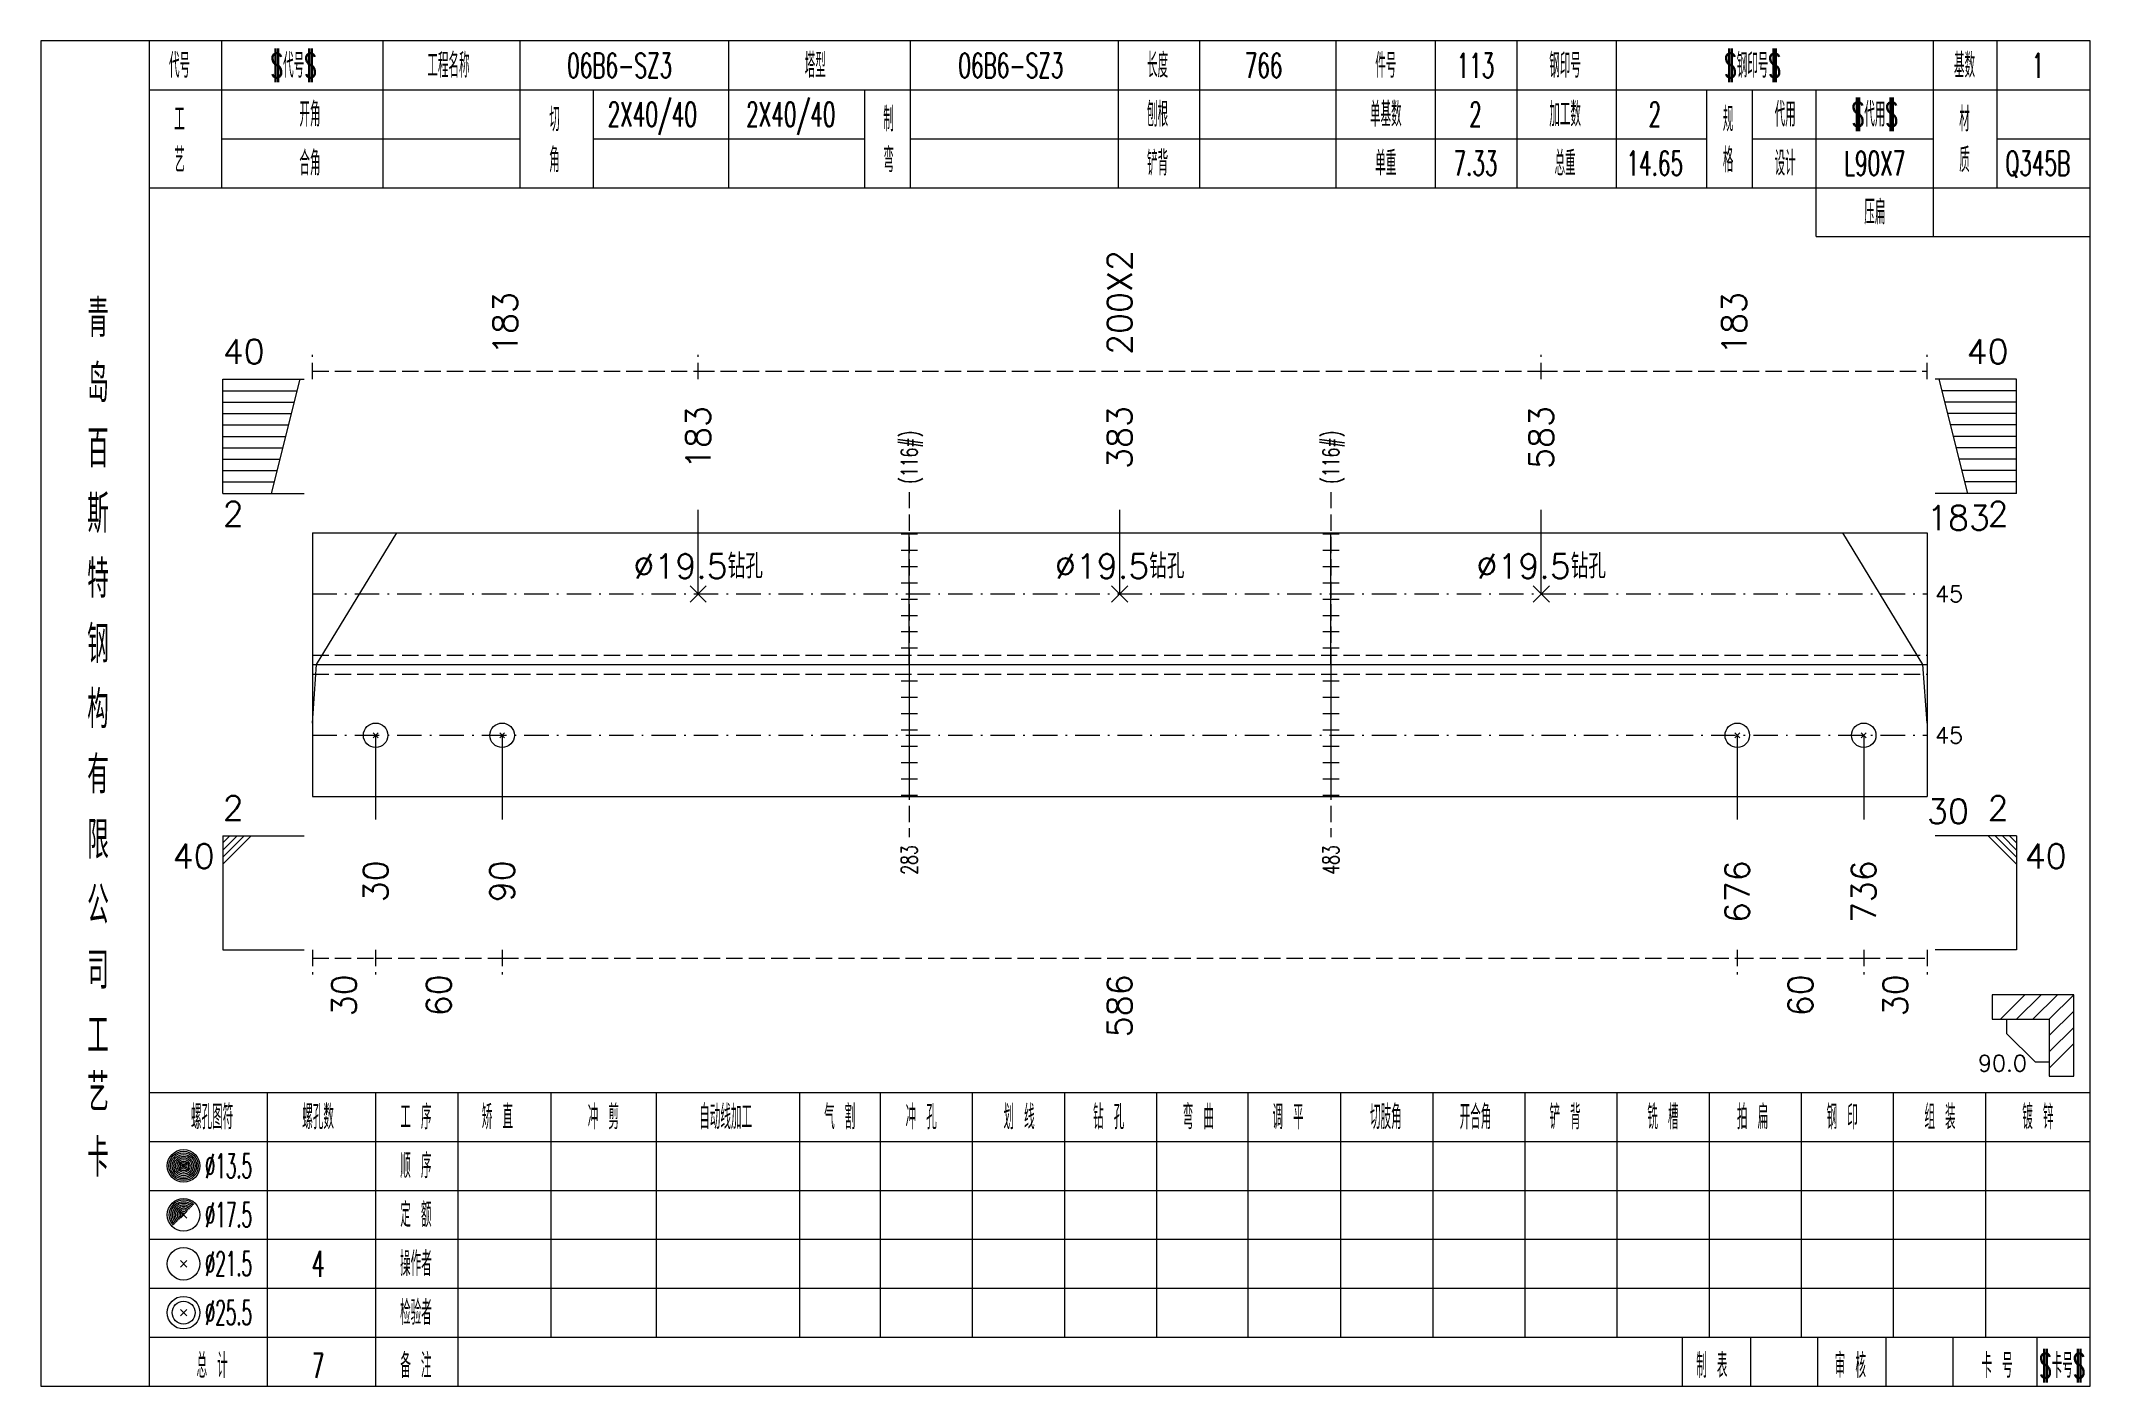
# Model space of a CAD drawing. Extents: x -533 to 8774, y 0 to 7979.
# Drawn here: x 3514 to 3765.4, y 7757.8 to 7922.8 of the extents above; entities that cross this region are included whole.
import ezdxf
from ezdxf.enums import TextEntityAlignment as Align

# ---------------------------------------------------------------- set-up
doc = ezdxf.new("R2010")
doc.units = 0
doc.header["$MEASUREMENT"] = 0
doc.linetypes.add('一点画线', pattern=[5.2, 3, -1, 0.2, -1])
doc.linetypes.add('虚线', pattern=[2.75, 2, -0.75])
doc.layers.get('0').update_dxf_attribs({"linetype": 'CONTINUOUS', "lineweight": 25})
for name, color, linetype, lineweight in [('1', 7, 'CONTINUOUS', 25), ('2', 7, 'CONTINUOUS', 25), ('4', 7, 'CONTINUOUS', 25), ('5', 7, 'CONTINUOUS', 25)]:
    doc.layers.add(name, color=color, linetype=linetype, lineweight=lineweight)
doc.styles.get("Standard").update_dxf_attribs({"font": 'simplex.shx', "width": 0.7, "height": 3, "bigfont": 'gbhzfs.shx'})

msp = doc.modelspace()

# ---------------------------------------------------------------- texts
at = {"color": 8, "linetype": 'Continuous', "lineweight": 9}
for s, p in [('200X2', (3646.35, 7884.27)), ('183', (3570.96, 7884.27)), ('183', (3721.74, 7884.27))]:
    msp.add_text(s, height=3, rotation=90, dxfattribs=at).set_placement(p, align=Align.MIDDLE_LEFT)
at = {"color": 7, "linetype": 'Continuous', "lineweight": 13}
for s, p in [('40', (3536.3, 7882.27)), ('2', (3536.3, 7826.27))]:
    msp.add_text(s, height=3, dxfattribs=at).set_placement(p, align=Align.BOTTOM_LEFT)
for s, p in [('40', (3755.4, 7882.27)), ('2', (3755.4, 7826.27))]:
    msp.add_text(s, height=3, dxfattribs=at).set_placement(p, align=Align.BOTTOM_RIGHT)
for s, p in [('183', (3594.63, 7870.27)), ('383', (3646.35, 7870.27)), ('583', (3698.07, 7870.27))]:
    msp.add_text(s, height=3, rotation=90, dxfattribs=at).set_placement(p, align=Align.MIDDLE_LEFT)
for s, p in [('2', (3536.3, 7866.27)), ('40', (3757.4, 7824.27))]:
    msp.add_text(s, height=3, dxfattribs=at).set_placement(p, align=Align.TOP_LEFT)
for s, height, p in [('183', 3, (3745.4, 7864.27)), ('45', 2, (3746.4, 7854.94)), ('45', 2, (3746.4, 7837.6))]:
    msp.add_text(s, height=height, dxfattribs=at).set_placement(p, align=Align.MIDDLE_LEFT)
for s, p in [('2', (3755.4, 7866.27)), ('40', (3535.3, 7824.27))]:
    msp.add_text(s, height=3, dxfattribs=at).set_placement(p, align=Align.TOP_RIGHT)
for p in [(3594.63, 7855.94), (3646.35, 7855.94), (3698.07, 7855.94)]:
    msp.add_text('%%c19.5钻孔', height=3, dxfattribs=at).set_placement(p, align=Align.BOTTOM_CENTER)
at = {"color": 8, "linetype": 'Continuous', "lineweight": 9}
for s, p in [('30', (3551.18, 7808.27)), ('60', (3562.82, 7808.27)), ('586', (3646.35, 7808.27)), ('60', (3729.88, 7808.27)), ('30', (3741.52, 7808.27))]:
    msp.add_text(s, height=3, rotation=90, dxfattribs=at).set_placement(p, align=Align.MIDDLE_RIGHT)
at = {"layer": '1', "color": 7, "linetype": 'Continuous', "lineweight": 13}
msp.add_text('30', height=3, dxfattribs=at).set_placement((3745.4, 7828.27), align=Align.MIDDLE_LEFT)
for s, p in [('30', (3555.06, 7822.27)), ('90', (3570.58, 7822.27)), ('676', (3722.12, 7822.27)), ('736', (3737.64, 7822.27))]:
    msp.add_text(s, height=3, rotation=90, dxfattribs=at).set_placement(p, align=Align.MIDDLE_RIGHT)
at = {"layer": '2', "color": 7, "linetype": 'Continuous', "lineweight": 13, "width": 0.7}
for p in [(3620.53, 7868.44), (3672.26, 7868.44)]:
    msp.add_text('(116#)', height=2, rotation=90, dxfattribs=at).set_placement(p, align=Align.MIDDLE_LEFT)
for s, p in [('283', (3620.53, 7824.1)), ('483', (3672.26, 7824.1))]:
    msp.add_text(s, height=2, rotation=90, dxfattribs=at).set_placement(p, align=Align.MIDDLE_RIGHT)
at = {"layer": '2', "color": 7, "linetype": 'Continuous', "lineweight": 13}
msp.add_text('90.0', height=2, dxfattribs=at).set_placement((3757.65, 7795.77), align=Align.BOTTOM_RIGHT)
at = {"layer": '4', "color": 1, "linetype": 'Continuous', "lineweight": 13}
for s, height, width, p in [('$代号$', 3, 0.6, (3545, 7919.77)), ('$钢印号$', 3, 0.6, (3724, 7919.77)), ('代号', 3, 0.6, (3531, 7919.77)), ('工程名称', 3, 0.6, (3564, 7919.77)), ('06B6-SZ3', 3, 0.6, (3585, 7919.77)), ('塔型', 3, 0.6, (3609, 7919.77)), ('06B6-SZ3', 3, 0.6, (3633, 7919.77)), ('长度', 3, 0.6, (3651, 7919.77)), ('766', 3, 0.6, (3664, 7919.77)), ('件号', 3, 0.6, (3679, 7919.77)), ('113', 3, 0.6, (3690, 7919.77)), ('钢印号', 3, 0.6, (3701, 7919.77)), ('基数', 3, 0.6, (3750, 7919.77)), ('1', 3, 0.6, (3759, 7919.77)), ('工', 3, 0.6, (3531, 7913.17)), ('开角', 3, 0.6, (3547, 7913.77)), ('切', 3, 0.6, (3577, 7913.17)), ('2X40/40', 3, 0.6, (3589, 7913.77)), ('2X40/40', 3, 0.6, (3606, 7913.77)), ('制', 3, 0.6, (3618, 7913.17)), ('刨根', 3, 0.6, (3651, 7913.77)), ('单基数', 3, 0.6, (3679, 7913.77)), ('2', 3, 0.6, (3690, 7913.77)), ('加工数', 3, 0.6, (3701, 7913.77)), ('2', 3, 0.6, (3712, 7913.77)), ('规', 3, 0.6, (3721, 7913.17)), ('代用', 3, 0.6, (3728, 7913.77)), ('$代用$', 3, 0.6, (3739, 7913.77)), ('材', 3, 0.6, (3750, 7913.17)), ('艺', 3, 0.6, (3531, 7908.17)), ('合角', 3, 0.6, (3547, 7907.77)), ('角', 3, 0.6, (3577, 7908.17)), ('弯', 3, 0.6, (3618, 7908.17)), ('铲背', 3, 0.6, (3651, 7907.77)), ('单重', 3, 0.6, (3679, 7907.77)), ('7.33', 3, 0.6, (3690, 7907.77)), ('总重', 3, 0.6, (3701, 7907.77)), ('14.65', 3, 0.6, (3712, 7907.77)), ('格', 3, 0.6, (3721, 7908.17)), ('设计', 3, 0.6, (3728, 7907.77)), ('L90X7', 3, 0.6, (3739, 7907.77)), ('质', 3, 0.6, (3750, 7908.17)), ('Q345B', 3, 0.6, (3759, 7907.77)), ('压扁', 3, 0.6, (3739, 7901.77)), ('青', 4.6, 0.8, (3521, 7888.77)), ('岛', 4.6, 0.8, (3521, 7880.77)), ('百', 4.6, 0.8, (3521, 7872.77)), ('斯', 4.6, 0.8, (3521, 7864.77)), ('特', 4.6, 0.8, (3521, 7856.77)), ('钢', 4.6, 0.8, (3521, 7848.77)), ('构', 4.6, 0.8, (3521, 7840.77)), ('有', 4.6, 0.8, (3521, 7832.77)), ('限', 4.6, 0.8, (3521, 7824.77)), ('公', 4.6, 0.8, (3521, 7816.77)), ('司', 4.6, 0.8, (3521, 7808.77)), ('工', 4.6, 0.8, (3521, 7800.77)), ('艺', 4.6, 0.8, (3521, 7793.77)), ('螺孔图符', 3, 0.6, (3535, 7790.77)), ('螺孔数', 3, 0.6, (3548, 7790.77)), ('工 序', 3, 0.6, (3560, 7790.77)), ('矫 直', 3, 0.6, (3570, 7790.77)), ('冲 剪', 3, 0.6, (3583, 7790.77)), ('自动线加工', 3, 0.6, (3598, 7790.77)), ('气 割', 3, 0.6, (3612, 7790.77)), ('冲 孔', 3, 0.6, (3622, 7790.77)), ('划 线', 3, 0.6, (3634, 7790.77)), ('钻 孔', 3, 0.6, (3645, 7790.77)), ('弯 曲', 3, 0.6, (3656, 7790.77)), ('调 平', 3, 0.6, (3667, 7790.77)), ('切肢角', 3, 0.6, (3679, 7790.77)), ('开合角', 3, 0.6, (3690, 7790.77)), ('铲 背', 3, 0.6, (3701, 7790.77)), ('铣 槽', 3, 0.6, (3713, 7790.77)), ('拍 扁', 3, 0.6, (3724, 7790.77)), ('钢 印', 3, 0.6, (3735, 7790.77)), ('组 装', 3, 0.6, (3747, 7790.77)), ('镀 锌', 3, 0.6, (3759, 7790.77)), ('卡', 4.6, 0.8, (3521, 7785.77)), ('%%C13.5', 3, 0.5, (3537, 7784.77)), ('顺 序', 3, 0.6, (3560, 7784.77)), ('%%C17.5', 3, 0.5, (3537, 7778.77)), ('定 额', 3, 0.6, (3560, 7778.77)), ('%%C21.5', 3, 0.5, (3537, 7772.77)), ('4', 3.2, 0.6, (3548, 7772.77)), ('操作者', 3, 0.6, (3560, 7772.77)), ('%%C25.5', 3, 0.5, (3537, 7766.77)), ('检验者', 3, 0.6, (3560, 7766.77)), ('总 计', 3, 0.6, (3535, 7760.27)), ('7', 3, 0.6, (3548, 7760.27)), ('备 注', 3, 0.6, (3560, 7760.27)), ('制 表', 3, 0.6, (3719, 7760.27)), ('审 核', 3, 0.6, (3736, 7760.27)), ('卡 号', 3, 0.6, (3754, 7760.27)), ('$卡号$', 3, 0.6, (3762, 7760.27))]:
    msp.add_text(s, height=height, dxfattribs=dict(at, width=width)).set_placement(p, align=Align.MIDDLE_CENTER)

# ---------------------------------------------------------------- blocks, each defined once
blk = doc.blocks.new('孔21.5')
at = {"layer": '5', "color": 7, "linetype": 'Continuous', "lineweight": 13}
for p, q in [((-0.2, -0.2), (0.2, 0.2)), ((0.2, -0.2), (-0.2, 0.2))]:
    blk.add_line(p, q, dxfattribs=at)
blk.add_circle((0, 0), 1, dxfattribs=at)

# ---------------------------------------------------------------- linework, layer by layer
at = {"color": 8, "linetype": '虚线', "lineweight": 9}
for p, q in [((3547.3, 7881.27), (3547.3, 7884.27)), ((3594.63, 7881.27), (3594.63, 7884.27)), ((3594.63, 7881.27), (3594.63, 7884.27)), ((3698.07, 7881.27), (3698.07, 7884.27)), ((3698.07, 7881.27), (3698.07, 7884.27)), ((3745.4, 7881.27), (3745.4, 7884.27)), ((3547.3, 7882.27), (3594.63, 7882.27)), ((3594.63, 7882.27), (3698.07, 7882.27)), ((3698.07, 7882.27), (3745.4, 7882.27)), ((3547.3, 7811.27), (3547.3, 7808.27)), ((3555.06, 7811.27), (3555.06, 7808.27)), ((3555.06, 7811.27), (3555.06, 7808.27)), ((3570.58, 7811.27), (3570.58, 7808.27)), ((3570.58, 7811.27), (3570.58, 7808.27)), ((3722.12, 7811.27), (3722.12, 7808.27)), ((3722.12, 7811.27), (3722.12, 7808.27)), ((3737.64, 7811.27), (3737.64, 7808.27)), ((3737.64, 7811.27), (3737.64, 7808.27)), ((3745.4, 7811.27), (3745.4, 7808.27)), ((3547.3, 7810.27), (3555.06, 7810.27)), ((3555.06, 7810.27), (3570.58, 7810.27)), ((3570.58, 7810.27), (3722.12, 7810.27)), ((3722.12, 7810.27), (3737.64, 7810.27)), ((3737.64, 7810.27), (3745.4, 7810.27))]:
    msp.add_line(p, q, dxfattribs=at)
at = {"color": 7, "linetype": 'Continuous', "lineweight": 13}
for p, q in [((3536.3, 7881.27), (3546.3, 7881.27)), ((3536.3, 7867.27), (3536.3, 7881.27)), ((3536.3, 7879.87), (3545.45, 7879.87)), ((3542.3, 7867.27), (3545.8, 7881.27)), ((3756.4, 7881.27), (3746.4, 7881.27)), ((3750.4, 7867.27), (3746.9, 7881.27)), ((3756.4, 7879.87), (3747.25, 7879.87)), ((3756.4, 7867.27), (3756.4, 7881.27)), ((3536.3, 7878.47), (3545.1, 7878.47)), ((3536.3, 7877.07), (3544.75, 7877.07)), ((3756.4, 7878.47), (3747.6, 7878.47)), ((3756.4, 7877.07), (3747.95, 7877.07)), ((3536.3, 7875.67), (3544.4, 7875.67)), ((3536.3, 7874.27), (3544.05, 7874.27)), ((3756.4, 7875.67), (3748.3, 7875.67)), ((3756.4, 7874.27), (3748.65, 7874.27)), ((3536.3, 7872.87), (3543.7, 7872.87)), ((3536.3, 7871.47), (3543.35, 7871.47)), ((3756.4, 7872.87), (3749, 7872.87)), ((3756.4, 7871.47), (3749.35, 7871.47)), ((3536.3, 7870.07), (3543, 7870.07)), ((3756.4, 7870.07), (3749.7, 7870.07)), ((3536.3, 7868.67), (3542.65, 7868.67)), ((3536.3, 7867.27), (3546.3, 7867.27)), ((3756.4, 7867.27), (3746.4, 7867.27)), ((3756.4, 7868.67), (3750.05, 7868.67)), ((3594.63, 7854.94), (3594.63, 7865.27)), ((3646.35, 7854.94), (3646.35, 7865.27)), ((3698.07, 7854.94), (3698.07, 7865.27)), ((3547.82, 7846.27), (3557.64, 7862.44)), ((3744.88, 7846.27), (3735.06, 7862.44)), ((3593.63, 7853.94), (3595.63, 7855.94)), ((3593.63, 7855.94), (3595.63, 7853.94)), ((3645.35, 7853.94), (3647.35, 7855.94)), ((3645.35, 7855.94), (3647.35, 7853.94)), ((3697.07, 7853.94), (3699.07, 7855.94)), ((3697.07, 7855.94), (3699.07, 7853.94)), ((3547.3, 7839.09), (3547.82, 7846.27)), ((3745.4, 7839.09), (3744.88, 7846.27)), ((3555.06, 7837.6), (3555.06, 7827.27)), ((3570.58, 7837.6), (3570.58, 7827.27)), ((3722.12, 7837.6), (3722.12, 7827.27)), ((3737.64, 7837.6), (3737.64, 7827.27)), ((3536.3, 7825.27), (3546.3, 7825.27)), ((3536.3, 7825.27), (3536.3, 7811.27)), ((3537.18, 7825.27), (3536.3, 7824.4)), ((3538.05, 7825.27), (3536.3, 7823.52)), ((3538.93, 7825.27), (3536.3, 7822.65)), ((3539.8, 7825.27), (3536.3, 7821.77)), ((3756.4, 7825.27), (3746.4, 7825.27)), ((3752.9, 7825.27), (3756.4, 7821.77)), ((3753.78, 7825.27), (3756.4, 7822.65)), ((3754.65, 7825.27), (3756.4, 7823.52)), ((3755.53, 7825.27), (3756.4, 7824.4)), ((3756.4, 7825.27), (3756.4, 7811.27)), ((3536.3, 7811.27), (3546.3, 7811.27)), ((3756.4, 7811.27), (3746.4, 7811.27))]:
    msp.add_line(p, q, dxfattribs=at)
at = {"color": 7, "linetype": 'Continuous', "lineweight": 18}
for p, q in [((3547.3, 7862.44), (3547.3, 7830.1)), ((3547.3, 7862.44), (3745.4, 7862.44)), ((3745.4, 7862.44), (3745.4, 7830.1)), ((3547.3, 7846.27), (3745.4, 7846.27))]:
    msp.add_line(p, q, dxfattribs=at)
at = {"color": 3, "linetype": '一点画线', "lineweight": 13}
for p, q in [((3547.3, 7854.94), (3745.4, 7854.94)), ((3547.3, 7837.6), (3745.4, 7837.6))]:
    msp.add_line(p, q, dxfattribs=at)
at = {"color": 1, "linetype": '虚线', "lineweight": 18}
for p, q in [((3547.3, 7847.44), (3745.4, 7847.44)), ((3547.3, 7845.1), (3745.4, 7845.1))]:
    msp.add_line(p, q, dxfattribs=at)
at = {"layer": '1', "color": 7, "linetype": 'Continuous', "lineweight": 18}
msp.add_line((3547.3, 7830.1), (3745.4, 7830.1), dxfattribs=at)
at = {"layer": '2', "color": 216, "linetype": '虚线', "lineweight": 13}
for p, q in [((3620.53, 7867.44), (3620.53, 7825.1)), ((3672.26, 7867.44), (3672.26, 7825.1))]:
    msp.add_line(p, q, dxfattribs=at)
at = {"layer": '2', "color": 7, "linetype": 'Continuous', "lineweight": 13}
for p, q in [((3621.53, 7862.27), (3619.53, 7862.27)), ((3620.53, 7846.27), (3620.53, 7862.44)), ((3673.26, 7862.27), (3671.26, 7862.27)), ((3672.26, 7846.27), (3672.26, 7862.44)), ((3621.53, 7860.27), (3619.53, 7860.27)), ((3673.26, 7860.27), (3671.26, 7860.27)), ((3621.53, 7858.27), (3619.53, 7858.27)), ((3621.53, 7856.27), (3619.53, 7856.27)), ((3673.26, 7858.27), (3671.26, 7858.27)), ((3673.26, 7856.27), (3671.26, 7856.27)), ((3621.53, 7854.27), (3619.53, 7854.27)), ((3673.26, 7854.27), (3671.26, 7854.27)), ((3621.53, 7852.27), (3619.53, 7852.27)), ((3673.26, 7852.27), (3671.26, 7852.27)), ((3621.53, 7850.27), (3619.53, 7850.27)), ((3673.26, 7850.27), (3671.26, 7850.27)), ((3621.53, 7848.27), (3619.53, 7848.27)), ((3620.53, 7846.27), (3620.53, 7830.1)), ((3673.26, 7848.27), (3671.26, 7848.27)), ((3672.26, 7846.27), (3672.26, 7830.1)), ((3619.53, 7844.27), (3621.53, 7844.27)), ((3671.26, 7844.27), (3673.26, 7844.27)), ((3619.53, 7842.27), (3621.53, 7842.27)), ((3671.26, 7842.27), (3673.26, 7842.27)), ((3619.53, 7840.27), (3621.53, 7840.27)), ((3671.26, 7840.27), (3673.26, 7840.27)), ((3619.53, 7838.27), (3621.53, 7838.27)), ((3619.53, 7836.27), (3621.53, 7836.27)), ((3671.26, 7838.27), (3673.26, 7838.27)), ((3671.26, 7836.27), (3673.26, 7836.27)), ((3619.53, 7834.27), (3621.53, 7834.27)), ((3671.26, 7834.27), (3673.26, 7834.27)), ((3619.53, 7832.27), (3621.53, 7832.27)), ((3671.26, 7832.27), (3673.26, 7832.27)), ((3619.53, 7830.27), (3621.53, 7830.27)), ((3671.26, 7830.27), (3673.26, 7830.27)), ((3763.4, 7805.77), (3753.4, 7805.77)), ((3753.4, 7805.77), (3753.4, 7802.77)), ((3754.4, 7802.77), (3757.4, 7805.77)), ((3756.4, 7802.77), (3759.4, 7805.77)), ((3758.4, 7802.77), (3761.4, 7805.77)), ((3760.4, 7802.77), (3763.4, 7805.77)), ((3760.4, 7800.77), (3763.4, 7803.77)), ((3763.4, 7795.77), (3763.4, 7805.77)), ((3753.4, 7802.77), (3760.4, 7802.77)), ((3755.15, 7802.77), (3755.15, 7801.02)), ((3758.65, 7797.52), (3755.15, 7801.02)), ((3760.4, 7802.77), (3760.4, 7795.77)), ((3760.4, 7798.77), (3763.4, 7801.77)), ((3760.4, 7796.77), (3763.4, 7799.77)), ((3758.65, 7797.52), (3760.4, 7797.52)), ((3760.4, 7795.77), (3763.4, 7795.77))]:
    msp.add_line(p, q, dxfattribs=at)
at = {"layer": '4', "color": 1, "linetype": 'Continuous', "lineweight": 18}
for p, q in [((3527.3, 7757.77), (3527.3, 7922.77)), ((3536.2, 7904.77), (3536.2, 7922.77)), ((3556, 7904.77), (3556, 7922.77)), ((3572.8, 7904.77), (3572.8, 7922.77)), ((3598.4, 7904.77), (3598.4, 7922.77)), ((3620.7, 7904.77), (3620.7, 7922.77)), ((3646.2, 7904.77), (3646.2, 7922.77)), ((3656.2, 7904.77), (3656.2, 7922.77)), ((3672.9, 7904.77), (3672.9, 7922.77)), ((3685.1, 7904.77), (3685.1, 7922.77)), ((3695.1, 7904.77), (3695.1, 7922.77)), ((3707.3, 7904.77), (3707.3, 7922.77)), ((3746.2, 7898.77), (3746.2, 7922.77)), ((3754, 7904.77), (3754, 7922.77)), ((3527.3, 7916.77), (3765.4, 7916.77)), ((3581.8, 7904.77), (3581.8, 7916.77)), ((3615.1, 7904.77), (3615.1, 7916.77)), ((3718.4, 7904.77), (3718.4, 7916.77)), ((3724, 7904.77), (3724, 7916.77)), ((3731.8, 7898.77), (3731.8, 7916.77)), ((3536.2, 7910.77), (3572.8, 7910.77)), ((3581.8, 7910.77), (3615.1, 7910.77)), ((3620.7, 7910.77), (3718.4, 7910.77)), ((3724, 7910.77), (3746.2, 7910.77)), ((3754, 7910.77), (3765.4, 7910.77)), ((3527.3, 7904.77), (3765.4, 7904.77)), ((3731.8, 7898.77), (3765.4, 7898.77)), ((3527.3, 7793.77), (3765.4, 7793.77)), ((3541.8, 7757.77), (3541.8, 7793.77)), ((3555.1, 7757.77), (3555.1, 7793.77)), ((3565.2, 7757.77), (3565.2, 7793.77)), ((3576.6, 7763.77), (3576.6, 7793.77)), ((3589.5, 7763.77), (3589.5, 7793.77)), ((3607.1, 7763.77), (3607.1, 7793.77)), ((3617, 7763.77), (3617, 7793.77)), ((3628.3, 7763.77), (3628.3, 7793.77)), ((3639.6, 7763.77), (3639.6, 7793.77)), ((3650.9, 7763.77), (3650.9, 7793.77)), ((3662.1, 7763.77), (3662.1, 7793.77)), ((3673.5, 7763.77), (3673.5, 7793.77)), ((3684.8, 7763.77), (3684.8, 7793.77)), ((3696.1, 7763.77), (3696.1, 7793.77)), ((3707.4, 7763.77), (3707.4, 7793.77)), ((3718.7, 7763.77), (3718.7, 7793.77)), ((3730, 7763.77), (3730, 7793.77)), ((3741.3, 7763.77), (3741.3, 7793.77)), ((3752.6, 7763.77), (3752.6, 7793.77)), ((3527.3, 7787.77), (3765.4, 7787.77)), ((3527.3, 7781.77), (3765.4, 7781.77)), ((3527.3, 7775.77), (3765.4, 7775.77)), ((3527.3, 7769.77), (3765.4, 7769.77)), ((3527.3, 7763.77), (3765.4, 7763.77)), ((3715.4, 7757.77), (3715.4, 7763.77)), ((3723.8, 7757.77), (3723.8, 7763.77)), ((3732, 7757.77), (3732, 7763.77)), ((3740.4, 7757.77), (3740.4, 7763.77)), ((3748.6, 7757.77), (3748.6, 7763.77)), ((3758.9, 7757.77), (3758.9, 7763.77))]:
    msp.add_line(p, q, dxfattribs=at)
at = {"layer": '4', "color": 7, "linetype": 'Continuous', "lineweight": 13}
for p, q in [((3531.3, 7784.57), (3531.7, 7784.97)), ((3531.7, 7784.57), (3531.3, 7784.97)), ((3531.1, 7772.37), (3531.9, 7773.17)), ((3531.9, 7772.37), (3531.1, 7773.17)), ((3531.1, 7766.37), (3531.9, 7767.17)), ((3531.9, 7766.37), (3531.1, 7767.17))]:
    msp.add_line(p, q, dxfattribs=at)
at = {"layer": '4', "color": 7, "linetype": 'Continuous', "lineweight": 0}
for p, q in [((3531.1, 7778.37), (3531.9, 7779.17)), ((3531.1, 7779.17), (3531.9, 7778.37))]:
    msp.add_line(p, q, dxfattribs=at)
at = {"layer": '4', "color": 4, "linetype": 'Continuous', "lineweight": 18}
msp.add_lwpolyline([(3514, 7922.77), (3514, 7757.77), (3765.4, 7757.77), (3765.4, 7922.77)], close=True, dxfattribs=at)
at = {"layer": '4', "color": 7, "linetype": 'Continuous', "lineweight": 13}
for centre, radius in [((3531.5, 7784.77), 2), ((3531.5, 7784.77), 1.8), ((3531.5, 7784.77), 1.6), ((3531.5, 7784.77), 1.4), ((3531.5, 7784.77), 1.2), ((3531.5, 7784.77), 1), ((3531.5, 7784.77), 0.8), ((3531.5, 7784.77), 0.6), ((3531.5, 7784.77), 0.4), ((3531.5, 7784.77), 0.2), ((3531.5, 7778.77), 2), ((3531.5, 7772.77), 2), ((3531.5, 7766.77), 2), ((3531.5, 7766.77), 1.4)]:
    msp.add_circle(centre, radius, dxfattribs=at)
for radius in [1.8, 1.6, 1.4, 1.2, 1, 0.8, 0.6, 0.4, 0.2]:
    msp.add_arc((3531.5, 7778.77), radius, 45, 225, dxfattribs=at)

# ---------------------------------------------------------------- block references
at = {"layer": '1', "color": 7, "linetype": 'Continuous', "lineweight": 13, "xscale": 1.5, "yscale": 1.5, "zscale": 1.5}
for p in [(3555.06, 7837.6), (3570.58, 7837.6), (3722.12, 7837.6), (3737.64, 7837.6)]:
    msp.add_blockref('孔21.5', p, dxfattribs=at)

msp.set_redraw_order([(e.dxf.handle, doc.entitydb.next_handle()) for e in msp.query("TEXT MTEXT ATTDEF DIMENSION ARC_DIMENSION")])  # texts and dimensions are drawn at this point

doc.saveas('drawing.dxf')
